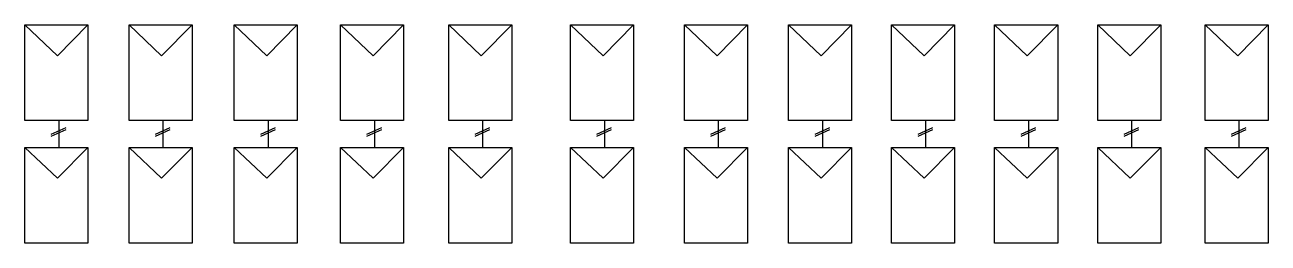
# Model space of a CAD drawing. Header units: inches. Extents: x 9190 to 83177, y 6945 to 19665.
# Drawn here: x 61560 to 68193, y 17514 to 18683 of the extents above; entities that cross this region are included whole.
import ezdxf

# ---------------------------------------------------------------- set-up
doc = ezdxf.new("R2010")
doc.units = ezdxf.units.IN
doc.header["$MEASUREMENT"] = 0

msp = doc.modelspace()

# ---------------------------------------------------------------- linework, layer by layer
for p, q in [((61560.5, 18682.6), (61734.4, 18517.5)), ((61734.4, 18517.5), (61896.7, 18682.6)), ((62116, 18682.6), (62289.9, 18517.5)), ((62289.9, 18517.5), (62452.2, 18682.6)), ((62677.3, 18682.6), (62851.2, 18517.5)), ((62851.2, 18517.5), (63013.5, 18682.6)), ((63244.4, 18682.6), (63418.3, 18517.5)), ((63418.3, 18517.5), (63580.6, 18682.6)), ((63821.2, 18682.6), (63995.1, 18517.5)), ((63995.1, 18517.5), (64157.4, 18682.6)), ((64471.1, 18682.6), (64645.1, 18517.5)), ((64645.1, 18517.5), (64807.4, 18682.6)), ((65078.7, 18682.6), (65252.7, 18517.5)), ((65252.7, 18517.5), (65415, 18682.6)), ((65634.3, 18682.6), (65808.2, 18517.5)), ((65808.2, 18517.5), (65970.5, 18682.6)), ((66184, 18682.6), (66357.9, 18517.5)), ((66357.9, 18517.5), (66520.2, 18682.6)), ((66733.7, 18682.6), (66907.6, 18517.5)), ((66907.6, 18517.5), (67070, 18682.6)), ((67283.4, 18682.6), (67457.4, 18517.5)), ((67457.4, 18517.5), (67619.7, 18682.6)), ((67856.3, 18682.6), (68030.2, 18517.5)), ((68030.2, 18517.5), (68192.6, 18682.6)), ((61701.6, 18097.6), (61780, 18134)), ((61701.6, 18086.8), (61780, 18123.1)), ((61742.8, 18027.1), (61742.8, 18170)), ((62257.1, 18097.6), (62335.5, 18134)), ((62257.1, 18086.8), (62335.5, 18123.1)), ((62298.3, 18027.1), (62298.3, 18170)), ((62818.4, 18097.6), (62896.8, 18134)), ((62818.4, 18086.8), (62896.8, 18123.1)), ((62859.6, 18027.1), (62859.6, 18170)), ((63385.5, 18097.6), (63463.9, 18134)), ((63385.5, 18086.8), (63463.9, 18123.1)), ((63426.7, 18027.1), (63426.7, 18170)), ((63962.3, 18097.6), (64040.7, 18134)), ((63962.3, 18086.8), (64040.7, 18123.1)), ((64003.5, 18027.1), (64003.5, 18170)), ((64612.3, 18097.6), (64690.7, 18134)), ((64612.3, 18086.8), (64690.7, 18123.1)), ((64653.5, 18027.1), (64653.5, 18170)), ((65219.9, 18097.6), (65298.3, 18134)), ((65219.9, 18086.8), (65298.3, 18123.1)), ((65261.1, 18027.1), (65261.1, 18170)), ((65775.4, 18097.6), (65853.8, 18134)), ((65775.4, 18086.8), (65853.8, 18123.1)), ((65816.6, 18027.1), (65816.6, 18170)), ((66325.1, 18097.6), (66403.5, 18134)), ((66325.1, 18086.8), (66403.5, 18123.1)), ((66366.3, 18027.1), (66366.3, 18170)), ((66874.8, 18097.6), (66953.3, 18134)), ((66874.8, 18086.8), (66953.3, 18123.1)), ((66916, 18027.1), (66916, 18170)), ((67424.6, 18097.6), (67503, 18134)), ((67424.6, 18086.8), (67503, 18123.1)), ((67465.8, 18027.1), (67465.8, 18170)), ((67997.4, 18097.6), (68075.9, 18134)), ((67997.4, 18086.8), (68075.9, 18123.1)), ((68038.6, 18027.1), (68038.6, 18170)), ((61560.5, 18027.1), (61734.4, 17862)), ((61734.4, 17862), (61896.7, 18027.1)), ((62116, 18027.1), (62289.9, 17862)), ((62289.9, 17862), (62452.2, 18027.1)), ((62677.3, 18027.1), (62851.2, 17862)), ((62851.2, 17862), (63013.5, 18027.1)), ((63244.4, 18027.1), (63418.3, 17862)), ((63418.3, 17862), (63580.6, 18027.1)), ((63821.2, 18027.1), (63995.1, 17862)), ((63995.1, 17862), (64157.4, 18027.1)), ((64471.1, 18027.1), (64645.1, 17862)), ((64645.1, 17862), (64807.4, 18027.1)), ((65078.7, 18027.1), (65252.7, 17862)), ((65252.7, 17862), (65415, 18027.1)), ((65634.3, 18027.1), (65808.2, 17862)), ((65808.2, 17862), (65970.5, 18027.1)), ((66184, 18027.1), (66357.9, 17862)), ((66357.9, 17862), (66520.2, 18027.1)), ((66733.7, 18027.1), (66907.6, 17862)), ((66907.6, 17862), (67070, 18027.1)), ((67283.4, 18027.1), (67457.4, 17862)), ((67457.4, 17862), (67619.7, 18027.1)), ((67856.3, 18027.1), (68030.2, 17862)), ((68030.2, 17862), (68192.6, 18027.1))]:
    msp.add_line(p, q)
for points in [[(61560.5, 18682.6), (61896.7, 18682.6), (61896.7, 18170), (61560.5, 18170)], [(62116, 18682.6), (62452.2, 18682.6), (62452.2, 18170), (62116, 18170)], [(62677.3, 18682.6), (63013.5, 18682.6), (63013.5, 18170), (62677.3, 18170)], [(63244.4, 18682.6), (63580.6, 18682.6), (63580.6, 18170), (63244.4, 18170)], [(63821.2, 18682.6), (64157.4, 18682.6), (64157.4, 18170), (63821.2, 18170)], [(64471.1, 18682.6), (64807.4, 18682.6), (64807.4, 18170), (64471.1, 18170)], [(65078.7, 18682.6), (65415, 18682.6), (65415, 18170), (65078.7, 18170)], [(65634.3, 18682.6), (65970.5, 18682.6), (65970.5, 18170), (65634.3, 18170)], [(66184, 18682.6), (66520.2, 18682.6), (66520.2, 18170), (66184, 18170)], [(66733.7, 18682.6), (67070, 18682.6), (67070, 18170), (66733.7, 18170)], [(67283.4, 18682.6), (67619.7, 18682.6), (67619.7, 18170), (67283.4, 18170)], [(67856.3, 18682.6), (68192.6, 18682.6), (68192.6, 18170), (67856.3, 18170)], [(61560.5, 18027.1), (61896.7, 18027.1), (61896.7, 17514.4), (61560.5, 17514.4)], [(62116, 18027.1), (62452.2, 18027.1), (62452.2, 17514.4), (62116, 17514.4)], [(62677.3, 18027.1), (63013.5, 18027.1), (63013.5, 17514.4), (62677.3, 17514.4)], [(63244.4, 18027.1), (63580.6, 18027.1), (63580.6, 17514.4), (63244.4, 17514.4)], [(63821.2, 18027.1), (64157.4, 18027.1), (64157.4, 17514.4), (63821.2, 17514.4)], [(64471.1, 18027.1), (64807.4, 18027.1), (64807.4, 17514.4), (64471.1, 17514.4)], [(65078.7, 18027.1), (65415, 18027.1), (65415, 17514.4), (65078.7, 17514.4)], [(65634.3, 18027.1), (65970.5, 18027.1), (65970.5, 17514.4), (65634.3, 17514.4)], [(66184, 18027.1), (66520.2, 18027.1), (66520.2, 17514.4), (66184, 17514.4)], [(66733.7, 18027.1), (67070, 18027.1), (67070, 17514.4), (66733.7, 17514.4)], [(67283.4, 18027.1), (67619.7, 18027.1), (67619.7, 17514.4), (67283.4, 17514.4)], [(67856.3, 18027.1), (68192.6, 18027.1), (68192.6, 17514.4), (67856.3, 17514.4)]]:
    msp.add_lwpolyline(points, close=True)

doc.saveas('drawing.dxf')
